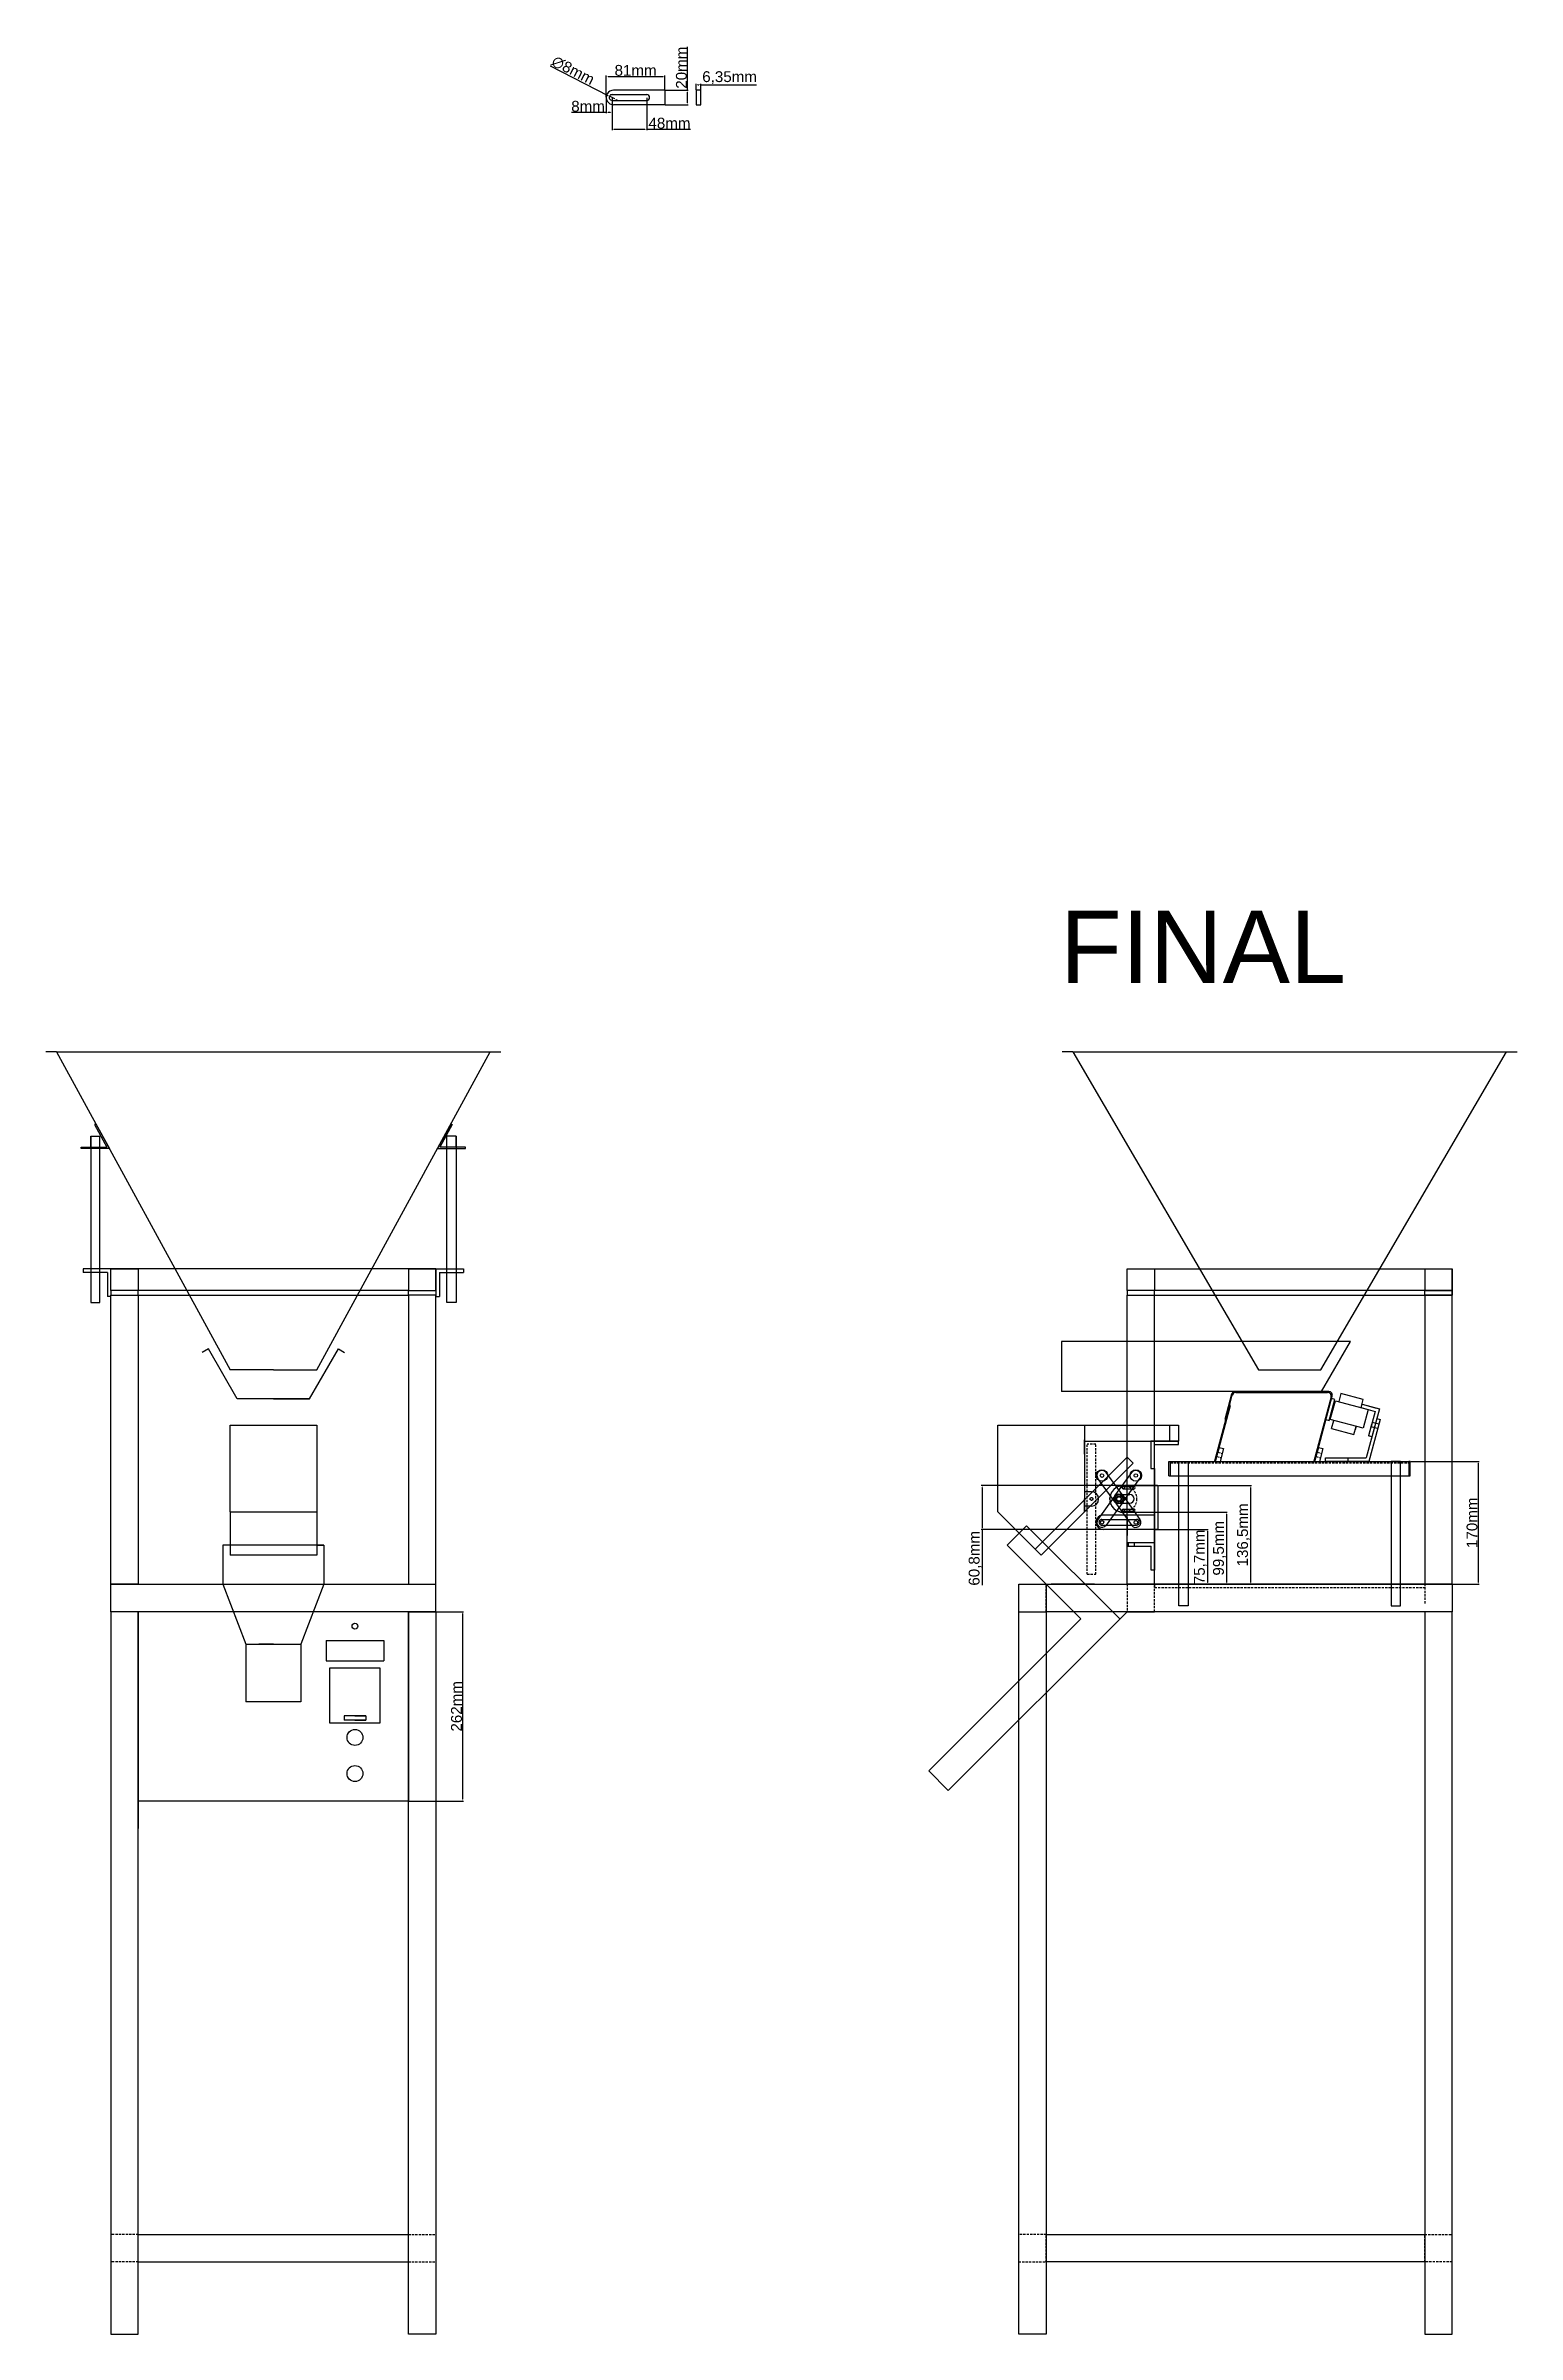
# Model space of a CAD drawing. Header units: centimetres. Extents: x -4347 to 16897, y 49426 to 109107.
# Drawn here: x 8290 to 10327, y 49426 to 52593 of the extents above; entities that cross this region are included whole.
import ezdxf

# ---------------------------------------------------------------- set-up
doc = ezdxf.new("R2010")
doc.units = ezdxf.units.CM
doc.header["$LTSCALE"] = 0.5
doc.linetypes.add('DASHED2', pattern=[9.525, 6.35, -3.175])
doc.styles.get("Standard").update_dxf_attribs({"font": 'arial.ttf'})
doc.dimstyles.new('ISO-25', dxfattribs={"dimtxt": 15, "dimasz": 2.5, "dimexe": 1.25, "dimexo": 0.625, "dimtad": 1, "dimtxsty": 'Standard', "dimcen": 2.5, "dimclrd": 1, "dimclre": 1, "dimadec": 0, "dimazin": 0, "dimtfac": 1, "dimtmove": 0, "dimatfit": 3, "dimfxl": 1, "dimarcsym": 0})

msp = doc.modelspace()

# ---------------------------------------------------------------- texts
at = {"insert": (9693.925, 51395.917), "char_height": 100, "attachment_point": 1}
msp.add_mtext_dynamic_manual_height_columns('FINAL', width=876.24188, gutter_width=12.5, heights=[0], dxfattribs=at)

# ---------------------------------------------------------------- blocks, each defined once
blk = doc.blocks.new('*D351')
at = {"color": 1, "lineweight": -2, "transparency": 16777216}
for p, q in [((8792.6, 50425.8), (8868.2, 50425.8)), ((8866.9, 50423.3), (8866.9, 50166.3)), ((8792.6, 50163.8), (8868.2, 50163.8))]:
    blk.add_line(p, q, dxfattribs=at)
at = {"color": 1, "transparency": 16777216}
for points in [[(8866.5, 50423.3), (8867.3, 50423.3), (8866.9, 50425.8)], [(8866.5, 50166.3), (8867.3, 50166.3), (8866.9, 50163.8)]]:
    blk.add_solid(points, dxfattribs=at)
at = {"layer": 'Defpoints', "color": 0, "transparency": 16777216}
for p in [(8792, 50425.8), (8792, 50163.8), (8866.9, 50163.8)]:
    blk.add_point(p, dxfattribs=at)
at = {"color": 0, "transparency": 16777216, "insert": (8858.6, 50294.8), "char_height": 15, "attachment_point": 5, "rotation": 90}
blk.add_mtext('262mm', dxfattribs=at)
blk = doc.blocks.new('*D352')
at = {"color": 1, "lineweight": -2, "transparency": 16777216}
for p, q in [((10179.2, 50633.9), (10273.7, 50633.9)), ((10272.4, 50631.4), (10272.4, 50466.4)), ((10199.1, 50463.9), (10273.7, 50463.9))]:
    blk.add_line(p, q, dxfattribs=at)
at = {"color": 1, "transparency": 16777216}
for points in [[(10272, 50631.4), (10272.8, 50631.4), (10272.4, 50633.9)], [(10272, 50466.4), (10272.8, 50466.4), (10272.4, 50463.9)]]:
    blk.add_solid(points, dxfattribs=at)
at = {"layer": 'Defpoints', "color": 0, "transparency": 16777216}
for p in [(10178.6, 50633.9), (10198.5, 50463.9), (10272.4, 50463.9)]:
    blk.add_point(p, dxfattribs=at)
at = {"color": 0, "transparency": 16777216, "insert": (10264.1, 50548.9), "char_height": 15, "attachment_point": 5, "rotation": 90}
blk.add_mtext('170mm', dxfattribs=at)
blk = doc.blocks.new('*D353')
at = {"color": 1, "lineweight": -2, "transparency": 16777216}
for p, q in [((9825.3, 50539.6), (9898.9, 50539.6)), ((9897.7, 50537.1), (9897.7, 50466.4)), ((9825.3, 50463.9), (9898.9, 50463.9))]:
    blk.add_line(p, q, dxfattribs=at)
at = {"color": 1, "transparency": 16777216}
for points in [[(9897.3, 50537.1), (9898.1, 50537.1), (9897.7, 50539.6)], [(9897.3, 50466.4), (9898.1, 50466.4), (9897.7, 50463.9)]]:
    blk.add_solid(points, dxfattribs=at)
at = {"layer": 'Defpoints', "color": 0, "transparency": 16777216}
for p in [(9824.7, 50539.6), (9824.7, 50463.9), (9897.7, 50463.9)]:
    blk.add_point(p, dxfattribs=at)
at = {"color": 0, "transparency": 16777216, "insert": (9888.1, 50501.7), "char_height": 15, "attachment_point": 5, "rotation": 90}
blk.add_mtext('75,7mm', dxfattribs=at)
blk = doc.blocks.new('*D355')
at = {"color": 1, "lineweight": -2, "transparency": 16777216}
for p, q in [((9065.9, 52522.2), (9065.9, 52552)), ((9068.4, 52550.7), (9144.4, 52550.7)), ((9146.9, 52532.2), (9146.9, 52552))]:
    blk.add_line(p, q, dxfattribs=at)
at = {"color": 1, "transparency": 16777216}
for points in [[(9068.4, 52551.1), (9068.4, 52550.3), (9065.9, 52550.7)], [(9144.4, 52551.1), (9144.4, 52550.3), (9146.9, 52550.7)]]:
    blk.add_solid(points, dxfattribs=at)
at = {"layer": 'Defpoints', "color": 0, "transparency": 16777216}
for p in [(9146.9, 52550.7), (9065.9, 52521.6), (9146.9, 52531.6)]:
    blk.add_point(p, dxfattribs=at)
at = {"color": 0, "transparency": 16777216, "insert": (9106.4, 52559), "char_height": 15, "attachment_point": 5}
blk.add_mtext('81mm', dxfattribs=at)
blk = doc.blocks.new('*D356')
at = {"color": 1, "lineweight": -2, "transparency": 16777216}
for p, q in [((9073.9, 52521), (9073.9, 52476.3)), ((9121.9, 52521), (9121.9, 52476.3)), ((9076.4, 52477.6), (9119.4, 52477.6)), ((9121.9, 52477.6), (9182.2, 52477.6))]:
    blk.add_line(p, q, dxfattribs=at)
at = {"color": 1, "transparency": 16777216}
for points in [[(9076.4, 52478), (9076.4, 52477.2), (9073.9, 52477.6)], [(9119.4, 52478), (9119.4, 52477.2), (9121.9, 52477.6)]]:
    blk.add_solid(points, dxfattribs=at)
at = {"layer": 'Defpoints', "color": 0, "transparency": 16777216}
for p in [(9073.9, 52521.6), (9121.9, 52521.6), (9121.9, 52477.6)]:
    blk.add_point(p, dxfattribs=at)
at = {"color": 0, "transparency": 16777216, "insert": (9153.3, 52485.9), "char_height": 15, "attachment_point": 5}
blk.add_mtext('48mm', dxfattribs=at)
blk = doc.blocks.new('*D357')
at = {"color": 1, "lineweight": -2, "transparency": 16777216}
for p, q in [((9065.9, 52521), (9065.9, 52499.8)), ((9073.9, 52521), (9073.9, 52499.8)), ((9065.9, 52501), (9017.8, 52501)), ((9071.4, 52501), (9068.4, 52501))]:
    blk.add_line(p, q, dxfattribs=at)
at = {"color": 1, "transparency": 16777216}
for points in [[(9068.4, 52501.5), (9068.4, 52500.6), (9065.9, 52501)], [(9071.4, 52501.5), (9071.4, 52500.6), (9073.9, 52501)]]:
    blk.add_solid(points, dxfattribs=at)
at = {"layer": 'Defpoints', "color": 0, "transparency": 16777216}
for p in [(9065.9, 52521.6), (9073.9, 52521.6), (9065.9, 52501)]:
    blk.add_point(p, dxfattribs=at)
at = {"color": 0, "transparency": 16777216, "insert": (9040.6, 52509.3), "char_height": 15, "attachment_point": 5}
blk.add_mtext('8mm', dxfattribs=at)
blk = doc.blocks.new('*D358')
at = {"color": 1, "lineweight": -2, "transparency": 16777216}
for p, q in [((9178.2, 52531.6), (9178.2, 52591.6)), ((9147.5, 52531.6), (9179.4, 52531.6)), ((9178.2, 52514.1), (9178.2, 52529.1)), ((9147.5, 52511.6), (9179.4, 52511.6))]:
    blk.add_line(p, q, dxfattribs=at)
at = {"color": 1, "transparency": 16777216}
for points in [[(9177.8, 52529.1), (9178.6, 52529.1), (9178.2, 52531.6)], [(9177.8, 52514.1), (9178.6, 52514.1), (9178.2, 52511.6)]]:
    blk.add_solid(points, dxfattribs=at)
at = {"layer": 'Defpoints', "color": 0, "transparency": 16777216}
for p in [(9146.9, 52531.6), (9178.2, 52531.6), (9146.9, 52511.6)]:
    blk.add_point(p, dxfattribs=at)
at = {"color": 0, "transparency": 16777216, "insert": (9169.9, 52562.8), "char_height": 15, "attachment_point": 5, "rotation": 90}
blk.add_mtext('20mm', dxfattribs=at)
blk = doc.blocks.new('*D359')
at = {"color": 1, "lineweight": -2, "transparency": 16777216}
for p, q in [((8988.3, 52565.4), (9068.1, 52524.5)), ((9077.5, 52519.8), (9070.3, 52523.4)), ((9079.7, 52518.6), (9081.9, 52517.5))]:
    blk.add_line(p, q, dxfattribs=at)
at = {"color": 1, "transparency": 16777216}
for points in [[(9068.3, 52524.9), (9067.9, 52524.2), (9070.3, 52523.4)], [(9079.9, 52519), (9079.5, 52518.3), (9077.5, 52519.8)]]:
    blk.add_solid(points, dxfattribs=at)
at = {"layer": 'Defpoints', "color": 0, "transparency": 16777216}
for p in [(9070.3, 52523.4), (9077.5, 52519.8)]:
    blk.add_point(p, dxfattribs=at)
at = {"color": 0, "transparency": 16777216, "insert": (9019.9, 52559), "char_height": 15, "attachment_point": 5, "rotation": 332.9086}
blk.add_mtext('∅8mm', dxfattribs=at)
blk = doc.blocks.new('*D354')
at = {"color": 1, "lineweight": -2, "transparency": 16777216}
for p, q in [((9190.2, 52532.2), (9190.2, 52540.6)), ((9192.7, 52539.3), (9194.1, 52539.3)), ((9196.6, 52532.2), (9196.6, 52540.6)), ((9196.6, 52539.3), (9273.9, 52539.3))]:
    blk.add_line(p, q, dxfattribs=at)
at = {"color": 1, "transparency": 16777216}
for points in [[(9192.7, 52539.8), (9192.7, 52538.9), (9190.2, 52539.3)], [(9194.1, 52539.8), (9194.1, 52538.9), (9196.6, 52539.3)]]:
    blk.add_solid(points, dxfattribs=at)
at = {"layer": 'Defpoints', "color": 0, "transparency": 16777216}
for p in [(9190.2, 52531.6), (9196.6, 52539.3), (9196.6, 52531.6)]:
    blk.add_point(p, dxfattribs=at)
at = {"color": 0, "transparency": 16777216, "insert": (9236.5, 52549), "char_height": 15, "attachment_point": 5}
blk.add_mtext('6,35mm', dxfattribs=at)
blk = doc.blocks.new('*D410')
at = {"color": 1, "lineweight": -2, "transparency": 16777216}
for p, q in [((9828.8, 50600.4), (9584.7, 50600.4)), ((9586, 50597.9), (9586, 50542.1)), ((9828.8, 50539.6), (9584.7, 50539.6)), ((9586, 50539.6), (9586, 50462.3))]:
    blk.add_line(p, q, dxfattribs=at)
at = {"color": 1, "transparency": 16777216}
for points in [[(9585.5, 50597.9), (9586.4, 50597.9), (9586, 50600.4)], [(9585.5, 50542.1), (9586.4, 50542.1), (9586, 50539.6)]]:
    blk.add_solid(points, dxfattribs=at)
at = {"layer": 'Defpoints', "color": 0, "transparency": 16777216}
for p in [(9829.5, 50600.4), (9586, 50539.6), (9829.5, 50539.6)]:
    blk.add_point(p, dxfattribs=at)
at = {"color": 0, "transparency": 16777216, "insert": (9576.3, 50499.7), "char_height": 15, "attachment_point": 5, "rotation": 90}
blk.add_mtext('60,8mm', dxfattribs=at)
blk = doc.blocks.new('*D411')
at = {"color": 1, "lineweight": -2, "transparency": 16777216}
for p, q in [((9825.3, 50563.4), (9925.3, 50563.4)), ((9924.1, 50560.9), (9924.1, 50466.4)), ((9825.3, 50463.9), (9925.3, 50463.9))]:
    blk.add_line(p, q, dxfattribs=at)
at = {"color": 1, "transparency": 16777216}
for points in [[(9923.7, 50560.9), (9924.5, 50560.9), (9924.1, 50563.4)], [(9923.7, 50466.4), (9924.5, 50466.4), (9924.1, 50463.9)]]:
    blk.add_solid(points, dxfattribs=at)
at = {"layer": 'Defpoints', "color": 0, "transparency": 16777216}
for p in [(9824.7, 50563.4), (9824.7, 50463.9), (9924.1, 50463.9)]:
    blk.add_point(p, dxfattribs=at)
at = {"color": 0, "transparency": 16777216, "insert": (9914.5, 50513.6), "char_height": 15, "attachment_point": 5, "rotation": 90}
blk.add_mtext('99,5mm', dxfattribs=at)
blk = doc.blocks.new('*D412')
at = {"color": 1, "lineweight": -2, "transparency": 16777216}
for p, q in [((9830.1, 50600.4), (9958.7, 50600.4)), ((9957.4, 50597.9), (9957.4, 50466.4)), ((9825.3, 50463.9), (9958.7, 50463.9))]:
    blk.add_line(p, q, dxfattribs=at)
at = {"color": 1, "transparency": 16777216}
for points in [[(9957, 50597.9), (9957.8, 50597.9), (9957.4, 50600.4)], [(9957, 50466.4), (9957.8, 50466.4), (9957.4, 50463.9)]]:
    blk.add_solid(points, dxfattribs=at)
at = {"layer": 'Defpoints', "color": 0, "transparency": 16777216}
for p in [(9829.5, 50600.4), (9824.7, 50463.9), (9957.4, 50463.9)]:
    blk.add_point(p, dxfattribs=at)
at = {"color": 0, "transparency": 16777216, "insert": (9947.8, 50532.1), "char_height": 15, "attachment_point": 5, "rotation": 90}
blk.add_mtext('136,5mm', dxfattribs=at)

# ---------------------------------------------------------------- dimensions: what is measured, and where the dimension line sits
dim = msp.add_diameter_dim_2p(p1=(9077.457, 52519.762), p2=(9070.335, 52523.406), dimstyle='ISO-25', override={"dimpost": 'mm'})
dim.commit()
dim.dimension.update_dxf_attribs({"geometry": '*D359', "text_midpoint": (9015.891, 52551.255), "dimtype": 163})
for base, p1, p2, picture, middle in [((9178.176, 52531.584), (9146.895, 52511.584), (9146.895, 52531.584), '*D358', (9169.893, 52562.836)), ((10272.4, 50463.88), (10178.593, 50633.88), (10198.493, 50463.88), '*D352', (10264.116, 50548.88)), ((9585.966, 50539.577), (9829.453, 50600.38), (9829.453, 50539.577), '*D410', (9576.326, 50499.673)), ((9957.415, 50463.88), (9829.453, 50600.38), (9824.693, 50463.88), '*D412', (9947.776, 50532.13)), ((9924.096, 50463.88), (9824.693, 50563.38), (9824.693, 50463.88), '*D411', (9914.457, 50513.63)), ((9897.69, 50463.88), (9824.693, 50539.577), (9824.693, 50463.88), '*D353', (9888.082, 50501.729)), ((8866.917, 50163.78), (8792.005, 50425.78), (8792.005, 50163.78), '*D351', (8858.633, 50294.78))]:
    dim = msp.add_linear_dim(base=base, p1=p1, p2=p2, angle=90, dimstyle='ISO-25', override={"dimpost": 'mm'})
    dim.commit()
    dim.dimension.update_dxf_attribs({"geometry": picture, "text_midpoint": middle})
for base, p1, p2, picture, middle in [((9146.895, 52550.727), (9065.897, 52521.584), (9146.895, 52531.584), '*D355', (9106.396, 52559.01)), ((9196.565, 52539.336), (9190.215, 52531.584), (9196.565, 52531.584), '*D354', (9236.469, 52548.975)), ((9065.897, 52501.048), (9073.896, 52521.584), (9065.897, 52521.584), '*D357', (9040.589, 52509.332)), ((9121.892, 52477.571), (9073.896, 52521.584), (9121.892, 52521.584), '*D356', (9153.318, 52485.855))]:
    dim = msp.add_linear_dim(base=base, p1=p1, p2=p2, dimstyle='ISO-25', override={"dimpost": 'mm'})
    dim.commit()
    dim.dimension.update_dxf_attribs({"geometry": picture, "text_midpoint": middle})

# ---------------------------------------------------------------- linework, layer by layer
for p, q in [((9073.896, 52525.584), (9121.742, 52525.584)), ((9073.896, 52517.584), (9121.742, 52517.584)), ((9146.895, 52531.584), (9076.056, 52531.584)), ((9146.895, 52531.584), (9146.895, 52511.584)), ((9190.215, 52531.584), (9190.215, 52511.584)), ((9196.565, 52531.584), (9190.215, 52531.584)), ((9196.565, 52511.584), (9196.565, 52531.584)), ((9146.895, 52511.584), (9076.056, 52511.584)), ((9190.215, 52511.584), (9196.565, 52511.584)), ((8305.105, 51200.473), (8290.105, 51200.473)), ((8305.105, 51200.473), (8290.105, 51200.473)), ((8305.105, 51200.473), (8905.105, 51200.473)), ((8305.105, 51200.473), (8905.105, 51200.473)), ((8305.105, 51200.473), (8545.105, 50760.473)), ((8665.105, 50760.473), (8905.105, 51200.473)), ((8905.105, 51200.473), (8920.105, 51200.473)), ((8905.105, 51200.473), (8920.105, 51200.473)), ((9711.593, 51200.473), (9696.593, 51200.473)), ((9711.593, 51200.473), (10311.593, 51200.473)), ((9711.593, 51200.473), (9968.593, 50760.473)), ((10054.593, 50760.473), (10311.593, 51200.473)), ((10311.593, 51200.473), (10326.593, 51200.473)), ((8359.267, 51100.956), (8357.518, 51099.986)), ((8357.518, 51099.986), (8374.78, 51068.846)), ((8359.267, 51100.956), (8378.175, 51066.846)), ((8850.942, 51100.956), (8832.035, 51066.846)), ((8852.692, 51099.986), (8835.43, 51068.846)), ((8850.942, 51100.956), (8852.692, 51099.986)), ((8339.175, 51066.846), (8339.175, 51068.846)), ((8339.175, 51068.846), (8374.78, 51068.846)), ((8378.175, 51066.846), (8339.175, 51066.846)), ((8352.325, 51083.846), (8352.325, 50853.826)), ((8352.325, 51068.846), (8352.325, 51083.846)), ((8352.325, 51083.846), (8365.025, 51083.846)), ((8365.025, 50853.826), (8365.025, 51083.846)), ((8832.035, 51066.846), (8871.035, 51066.846)), ((8871.035, 51068.846), (8835.43, 51068.846)), ((8845.185, 50853.826), (8845.185, 51083.846)), ((8857.885, 51083.846), (8845.185, 51083.846)), ((8857.885, 51083.846), (8857.885, 50853.826)), ((8857.885, 51068.846), (8857.885, 51083.846)), ((8871.035, 51066.846), (8871.035, 51068.846)), ((8380.105, 50900.23), (8342.005, 50900.23)), ((8342.005, 50900.23), (8342.005, 50895.47)), ((8418.205, 50900.23), (8380.105, 50900.23)), ((8380.105, 50900.23), (8418.205, 50900.23)), ((8380.105, 50870.23), (8380.105, 50900.23)), ((8830.105, 50900.23), (8380.105, 50900.23)), ((8418.205, 50900.23), (8418.205, 50870.23)), ((8792.005, 50900.23), (8830.105, 50900.23)), ((8830.105, 50900.23), (8792.005, 50900.23)), ((8792.005, 50900.23), (8792.005, 50870.23)), ((8830.105, 50870.23), (8830.105, 50900.23)), ((8830.105, 50900.23), (8868.205, 50900.23)), ((8830.105, 50900.23), (8830.105, 50862.13)), ((8868.205, 50900.23), (8868.205, 50895.47)), ((9786.593, 50870.23), (9786.593, 50900.23)), ((9786.593, 50900.23), (10236.593, 50900.23)), ((9786.593, 50870.23), (9786.593, 50900.23)), ((9824.693, 50900.23), (9824.693, 50870.23)), ((10198.493, 50900.23), (10198.493, 50870.23)), ((10236.593, 50900.23), (10236.593, 50870.23)), ((10236.593, 50870.23), (10236.593, 50900.23)), ((8375.345, 50895.47), (8342.005, 50895.47)), ((8375.345, 50895.47), (8375.345, 50862.13)), ((8418.205, 50870.23), (8380.105, 50870.23)), ((8418.205, 50870.23), (8380.105, 50870.23)), ((8380.105, 50870.23), (8380.105, 50863.88)), ((8418.205, 50863.88), (8418.205, 50870.23)), ((8792.005, 50870.23), (8418.205, 50870.23)), ((8792.005, 50870.23), (8830.105, 50870.23)), ((8792.005, 50870.23), (8830.105, 50870.23)), ((8792.005, 50863.88), (8792.005, 50870.23)), ((8830.105, 50870.23), (8830.105, 50863.88)), ((8834.865, 50895.47), (8834.865, 50862.13)), ((8834.865, 50895.47), (8868.205, 50895.47)), ((10236.593, 50870.23), (9786.593, 50870.23)), ((9786.593, 50870.23), (9786.593, 50863.88)), ((9824.693, 50870.23), (9786.593, 50870.23)), ((9824.693, 50870.23), (9786.593, 50870.23)), ((9786.593, 50870.23), (9786.593, 50863.88)), ((9824.693, 50863.88), (9824.693, 50870.23)), ((10198.493, 50870.23), (10236.593, 50870.23)), ((10198.493, 50870.23), (10236.593, 50870.23)), ((10198.493, 50863.88), (10198.493, 50870.23)), ((10236.593, 50863.88), (10236.593, 50870.23)), ((10236.593, 50870.23), (10236.593, 50863.88)), ((8352.325, 50853.826), (8365.025, 50853.826)), ((8380.105, 50862.13), (8375.345, 50862.13)), ((8380.105, 50863.88), (8418.205, 50863.88)), ((8380.105, 50463.88), (8380.105, 50863.88)), ((8418.205, 50863.88), (8418.205, 50463.88)), ((8418.205, 50863.88), (8792.005, 50863.88)), ((8830.105, 50863.88), (8792.005, 50863.88)), ((8792.005, 50863.88), (8792.005, 50463.88)), ((8830.105, 50463.88), (8830.105, 50863.88)), ((8830.105, 50862.13), (8834.865, 50862.13)), ((8857.885, 50853.826), (8845.185, 50853.826)), ((9786.593, 50463.88), (9786.593, 50863.88)), ((9786.593, 50863.88), (9824.693, 50863.88)), ((9786.593, 50863.88), (10236.593, 50863.88)), ((9786.593, 50863.88), (9824.693, 50863.88)), ((9824.693, 50463.88), (9824.693, 50863.88)), ((10236.593, 50863.88), (10198.493, 50863.88)), ((10198.493, 50863.88), (10198.493, 50463.88)), ((10236.593, 50863.88), (10198.493, 50863.88)), ((10236.593, 50463.88), (10236.593, 50863.88)), ((8515.105, 50789.512), (8506.445, 50784.512)), ((8555.105, 50720.23), (8515.105, 50789.512)), ((8655.105, 50720.23), (8695.105, 50789.512)), ((8695.105, 50789.512), (8703.765, 50784.512)), ((10095.759, 50799.755), (9695.759, 50799.755)), ((9695.759, 50799.755), (9695.759, 50730.473)), ((10055.759, 50730.473), (10095.759, 50799.755)), ((8605.105, 50760.473), (8545.105, 50760.473)), ((8605.105, 50760.473), (8665.105, 50760.473)), ((9968.593, 50760.473), (10054.593, 50760.473)), ((8655.105, 50720.23), (8555.105, 50720.23)), ((8605.105, 50720.23), (8655.105, 50720.23)), ((10055.759, 50730.473), (9695.759, 50730.473)), ((9928.539, 50711.465), (9907.834, 50634.191)), ((9908.993, 50633.88), (9929.699, 50711.154)), ((9931.282, 50726.767), (9921.922, 50691.836)), ((9923.081, 50691.525), (9932.13, 50725.567)), ((9928.539, 50711.465), (9926.728, 50704.703)), ((9929.699, 50711.154), (9928.539, 50711.465)), ((10065.759, 50730.473), (9936.112, 50730.473)), ((9936.96, 50729.273), (10064.207, 50729.273)), ((10069.037, 50722.979), (10045.313, 50634.17)), ((10046.393, 50633.88), (10070.588, 50724.179)), ((10066.52, 50690.604), (10074.284, 50719.582)), ((10067.874, 50691.794), (10074.862, 50717.874)), ((10074.284, 50719.582), (10069.687, 50720.814)), ((10074.862, 50717.874), (10120.261, 50705.709)), ((10082.668, 50727.688), (10079.692, 50716.58)), ((10113.578, 50719.406), (10082.668, 50727.688)), ((10110.601, 50708.298), (10113.578, 50719.406)), ((10110.601, 50708.298), (10111.831, 50712.886)), ((10111.831, 50712.886), (10131.149, 50707.709)), ((10111.831, 50712.886), (10135.747, 50706.477)), ((8545.105, 50683.88), (8665.105, 50683.88)), ((8545.105, 50563.88), (8545.105, 50683.88)), ((8665.105, 50683.88), (8665.105, 50563.88)), ((9607.828, 50563.88), (9607.828, 50683.88)), ((9607.828, 50563.88), (9607.828, 50683.88)), ((9607.828, 50563.88), (9607.828, 50683.88)), ((9607.828, 50683.88), (9727.828, 50683.88)), ((9727.828, 50683.88), (9857.828, 50683.88)), ((9727.828, 50683.88), (9727.828, 50563.88)), ((9727.828, 50683.88), (9727.828, 50661.88)), ((9845.828, 50661.88), (9845.828, 50683.88)), ((9857.828, 50683.88), (9857.828, 50661.88)), ((9921.922, 50691.836), (9923.081, 50691.525)), ((9926.728, 50704.703), (9925.175, 50698.908)), ((9925.175, 50698.908), (9925.951, 50701.806)), ((9925.951, 50701.806), (9927.11, 50701.495)), ((10061.922, 50691.836), (10066.52, 50690.604)), ((10113.273, 50679.629), (10067.874, 50691.794)), ((10069.727, 50679.392), (10072.704, 50690.5)), ((10069.727, 50679.392), (10100.637, 50671.109)), ((10100.637, 50671.109), (10103.613, 50682.218)), ((10103.613, 50682.218), (10102.384, 50677.629)), ((10110.601, 50708.298), (10129.92, 50703.121)), ((10110.601, 50708.298), (10129.92, 50703.121)), ((10120.261, 50705.709), (10113.273, 50679.629)), ((10132.187, 50693.192), (10117.57, 50638.64)), ((10129.92, 50703.121), (10120.797, 50669.072)), ((10125.001, 50684.765), (10120.797, 50669.072)), ((10136.785, 50691.96), (10121.223, 50633.88)), ((10125.778, 50687.662), (10124.225, 50681.867)), ((10133.421, 50679.403), (10124.225, 50681.867)), ((10135.747, 50706.477), (10124.423, 50664.214)), ((10135.747, 50706.477), (10125.394, 50667.84)), ((10134.973, 50685.198), (10125.778, 50687.662)), ((10132.187, 50693.192), (10136.785, 50691.96)), ((10136.785, 50691.96), (10134.973, 50685.198)), ((9727.828, 50673.88), (9727.828, 50651.88)), ((9727.828, 50643.88), (9727.828, 50663.88)), ((9727.828, 50661.88), (9857.828, 50661.88)), ((9732.588, 50661.88), (9827.828, 50661.88)), ((9908.993, 50633.88), (9914.169, 50653.199)), ((9914.169, 50653.199), (9912.358, 50646.437)), ((9914.169, 50653.199), (9920.303, 50651.555)), ((9920.303, 50651.555), (9915.567, 50633.88)), ((10046.393, 50633.88), (10051.569, 50653.199)), ((10051.569, 50653.199), (10049.758, 50646.437)), ((10051.569, 50653.199), (10057.703, 50651.555)), ((10057.703, 50651.555), (10052.967, 50633.88)), ((10125.394, 50667.84), (10120.797, 50669.072)), ((9659.353, 50512.365), (9786.632, 50639.645)), ((9667.838, 50503.88), (9795.117, 50631.159)), ((9795.107, 50631.159), (9786.622, 50639.645)), ((9824.693, 50623.78), (9824.693, 50600.38)), ((9844.593, 50613.88), (9844.593, 50633.88)), ((9844.593, 50633.88), (10178.593, 50633.88)), ((9844.593, 50633.88), (9864.593, 50633.88)), ((9844.593, 50633.88), (9954.593, 50633.88)), ((9846.593, 50613.88), (9846.593, 50633.88)), ((9846.593, 50633.88), (9846.593, 50631.88)), ((9855.711, 50633.88), (10155.711, 50633.88)), ((9857.64, 50633.88), (9870.34, 50633.88)), ((9858.243, 50633.88), (9870.943, 50633.88)), ((9858.243, 50433.88), (9858.243, 50633.88)), ((9870.943, 50633.88), (9870.943, 50433.88)), ((9907.834, 50634.191), (9908.993, 50633.88)), ((10046.393, 50633.88), (10045.313, 50634.17)), ((10061.223, 50638.64), (10117.57, 50638.64)), ((10061.223, 50633.88), (10061.223, 50638.64)), ((10061.223, 50638.64), (10071.223, 50638.64)), ((10061.223, 50638.64), (10091.223, 50638.64)), ((10121.223, 50633.88), (10061.223, 50633.88)), ((10121.223, 50633.88), (10066.648, 50633.88)), ((10091.993, 50638.64), (10091.993, 50633.88)), ((10164.943, 50633.88), (10152.243, 50633.88)), ((10152.243, 50633.88), (10152.243, 50433.88)), ((10164.943, 50433.88), (10164.943, 50633.88)), ((10178.593, 50633.88), (10176.593, 50633.88)), ((10176.593, 50633.88), (10176.593, 50613.88)), ((10178.593, 50613.88), (10178.593, 50633.88)), ((9727.828, 50592.82), (9727.828, 50572.88)), ((9737.221, 50591.85), (9727.828, 50591.85)), ((9775.343, 50587.88), (9790.343, 50587.88)), ((9781.343, 50600.38), (9824.693, 50600.38)), ((9781.343, 50598.88), (9796.343, 50598.88)), ((9781.343, 50595.88), (9796.343, 50595.88)), ((9824.693, 50600.38), (9824.693, 50539.577)), ((9824.693, 50600.38), (9824.693, 50563.38)), ((9824.693, 50600.38), (9829.345, 50600.38)), ((9829.453, 50539.577), (9829.453, 50600.38)), ((9844.593, 50613.88), (10178.593, 50613.88)), ((9844.593, 50613.88), (9846.593, 50613.88)), ((8545.105, 50563.88), (8665.105, 50563.88)), ((8545.105, 50563.88), (8545.105, 50503.88)), ((8665.105, 50563.88), (8665.105, 50503.88)), ((9667.828, 50503.88), (9607.828, 50563.88)), ((9727.828, 50563.88), (9727.828, 50581.88)), ((9727.828, 50563.88), (9727.828, 50573.88)), ((9737.221, 50571.85), (9727.828, 50571.85)), ((9751.694, 50553.577), (9799.539, 50553.577)), ((9824.693, 50559.577), (9753.854, 50559.577)), ((9775.343, 50575.88), (9790.343, 50575.88)), ((9781.343, 50567.88), (9796.343, 50567.88)), ((9781.343, 50564.88), (9796.343, 50564.88)), ((9781.343, 50563.38), (9824.693, 50563.38)), ((9786.593, 50556.38), (9786.593, 50531.38)), ((9824.693, 50559.577), (9824.693, 50539.577)), ((9824.693, 50559.012), (9824.693, 50539.98)), ((9620.68, 50517.893), (9647.621, 50544.834)), ((9647.621, 50544.834), (9776.634, 50415.821)), ((9751.694, 50545.577), (9799.539, 50545.577)), ((9824.693, 50539.577), (9753.854, 50539.577)), ((9788.593, 50516.62), (9788.593, 50521.38)), ((9796.593, 50521.38), (9796.593, 50516.62)), ((9824.693, 50539.577), (9829.453, 50539.577)), ((8675.105, 50517.893), (8535.105, 50517.893)), ((8605.105, 50517.893), (8535.105, 50517.893)), ((8535.105, 50517.893), (8535.105, 50463.88)), ((8665.105, 50503.88), (8545.105, 50503.88)), ((8665.105, 50517.893), (8675.105, 50517.893)), ((8675.105, 50517.893), (8675.105, 50463.88)), ((9674.693, 50463.88), (9620.68, 50517.893)), ((9620.68, 50517.893), (9722.752, 50415.821)), ((8418.205, 50463.88), (8380.105, 50463.88)), ((8380.105, 50463.88), (8830.105, 50463.88)), ((8380.105, 50425.78), (8380.105, 50463.88)), ((8535.105, 50463.88), (8567.005, 50380.922)), ((8675.105, 50463.88), (8643.205, 50380.922)), ((8792.005, 50463.88), (8830.105, 50463.88)), ((8830.105, 50425.78), (8830.105, 50463.88)), ((9636.593, 50463.88), (9786.593, 50463.88)), ((9636.593, 50463.88), (10036.593, 50463.88)), ((9636.593, 50425.78), (9636.593, 50463.88)), ((9674.693, 50463.88), (9674.693, 50425.78)), ((9741.451, 50463.88), (9681.451, 50463.88)), ((9681.451, 50463.88), (9757.651, 50463.88)), ((9786.593, 50463.88), (10236.593, 50463.88)), ((10236.593, 50463.88), (9786.593, 50463.88)), ((9824.693, 50463.88), (9786.593, 50463.88)), ((9824.693, 50463.88), (9824.693, 50459.12)), ((10236.593, 50463.88), (10236.593, 50425.78)), ((8830.105, 50425.78), (8380.105, 50425.78)), ((8380.105, 50425.78), (8380.105, 49425.78)), ((8418.205, 49425.78), (8418.205, 50425.78)), ((8418.205, 50425.78), (8418.205, 50125.78)), ((8792.005, 50425.78), (8752.005, 50425.78)), ((8792.005, 49425.78), (8792.005, 50425.78)), ((8792.005, 50425.78), (8792.005, 50163.78)), ((8830.105, 50425.78), (8830.105, 49425.78)), ((9786.593, 50425.78), (9539.105, 50178.293)), ((9636.593, 49425.78), (9636.593, 50425.78)), ((9636.593, 50425.78), (9674.693, 50425.78)), ((9674.693, 50425.78), (9674.693, 49425.78)), ((10236.593, 50425.78), (9674.693, 50425.78)), ((9786.593, 50425.78), (9824.693, 50425.78)), ((9870.943, 50433.88), (9858.243, 50433.88)), ((10152.243, 50433.88), (10164.943, 50433.88)), ((10236.593, 50425.78), (10198.493, 50425.78)), ((10198.493, 50425.78), (10198.493, 49425.78)), ((10236.593, 49425.78), (10236.593, 50425.78)), ((9722.752, 50415.821), (9512.356, 50205.425)), ((8567.005, 50380.922), (8643.205, 50380.922)), ((8567.005, 50380.922), (8567.005, 50300.922)), ((8605.105, 50380.922), (8585.105, 50380.922)), ((8605.105, 50380.922), (8625.105, 50380.922)), ((8643.205, 50380.922), (8643.205, 50300.922)), ((8678.005, 50385.78), (8758.005, 50385.78)), ((8678.005, 50385.78), (8678.005, 50357.78)), ((8758.005, 50385.78), (8758.005, 50357.78)), ((8678.005, 50357.78), (8758.005, 50357.78)), ((8683.005, 50347.78), (8683.005, 50271.78)), ((8753.005, 50347.78), (8683.005, 50347.78)), ((8753.005, 50271.78), (8753.005, 50347.78)), ((8643.205, 50300.922), (8567.005, 50300.922)), ((8683.005, 50271.78), (8753.005, 50271.78)), ((8718.005, 50281.78), (8703.005, 50281.78)), ((8703.005, 50281.78), (8703.005, 50275.78)), ((8718.005, 50275.78), (8703.005, 50275.78)), ((8718.005, 50281.78), (8733.005, 50281.78)), ((8733.005, 50281.78), (8718.005, 50281.78)), ((8718.005, 50275.78), (8733.005, 50275.78)), ((8733.005, 50275.78), (8718.005, 50275.78)), ((8733.005, 50281.78), (8733.005, 50275.78)), ((9512.356, 50205.425), (9539.105, 50178.293)), ((8792.005, 50163.78), (8418.205, 50163.78)), ((8418.205, 49563.88), (8792.005, 49563.88)), ((9674.693, 49563.88), (10198.493, 49563.88)), ((8418.205, 49425.78), (8418.205, 49525.78)), ((8418.205, 49525.78), (8792.005, 49525.78)), ((9636.593, 49425.78), (9636.593, 49525.78)), ((10198.493, 49525.78), (9674.693, 49525.78)), ((8380.105, 49425.78), (8418.205, 49425.78)), ((8830.105, 49425.78), (8792.005, 49425.78)), ((9674.693, 49425.78), (9636.593, 49425.78)), ((10198.493, 49425.78), (10236.593, 49425.78))]:
    msp.add_line(p, q)
at = {"linetype": 'DASHED2'}
for p, q in [((9925.175, 50698.908), (9926.334, 50698.597)), ((9926.728, 50704.703), (9927.887, 50704.393)), ((9912.358, 50646.437), (9918.491, 50644.794)), ((10049.758, 50646.437), (10055.891, 50644.794)), ((9846.593, 50631.88), (10176.593, 50631.88)), ((9910.805, 50640.642), (9916.938, 50638.998)), ((10048.205, 50640.642), (10054.338, 50638.998)), ((9674.693, 50425.78), (9674.693, 50463.88)), ((9786.593, 50463.88), (9786.593, 50425.78)), ((9824.693, 50425.78), (9824.693, 50463.88)), ((9824.693, 50459.12), (10198.493, 50459.12)), ((10198.493, 50473.88), (10198.493, 50435.78)), ((8418.205, 49563.88), (8380.105, 49563.88)), ((8792.005, 49563.88), (8830.105, 49563.88)), ((9674.693, 49563.88), (9636.593, 49563.88)), ((9674.693, 49525.78), (9674.693, 49563.88)), ((10198.493, 49525.78), (10198.493, 49563.88)), ((10198.493, 49563.88), (10236.593, 49563.88)), ((10198.493, 49563.88), (10198.493, 49525.78)), ((8418.205, 49525.78), (8380.105, 49525.78)), ((8792.005, 49525.78), (8830.105, 49525.78)), ((9636.593, 49525.78), (9674.693, 49525.78)), ((10236.593, 49525.78), (10198.493, 49525.78))]:
    msp.add_line(p, q, dxfattribs=at)
at = {"color": 240, "linetype": 'DASHED2', "true_color": 0xed1f24}
for p, q in [((9731.343, 50477.572), (9731.343, 50657.572)), ((9743.343, 50657.572), (9731.343, 50657.572)), ((9743.343, 50477.572), (9743.343, 50657.572)), ((9731.343, 50477.572), (9743.343, 50477.572))]:
    msp.add_line(p, q, dxfattribs=at)
at = {"color": 3}
for p, q in [((9857.828, 50661.88), (9819.728, 50661.88)), ((9819.728, 50661.88), (9819.728, 50623.78)), ((9819.728, 50647.12), (9819.728, 50625.12)), ((9824.488, 50623.78), (9824.488, 50657.12)), ((9824.488, 50657.12), (9857.828, 50657.12)), ((9857.828, 50661.88), (9845.828, 50661.88)), ((9857.828, 50657.12), (9857.828, 50661.88)), ((9819.728, 50623.78), (9824.488, 50623.78)), ((9786.593, 50519.38), (9786.593, 50556.38)), ((9824.693, 50556.38), (9824.693, 50519.38)), ((9786.593, 50521.38), (9824.693, 50521.38)), ((9786.593, 50521.38), (9786.593, 50516.62)), ((9824.693, 50521.38), (9824.693, 50483.28)), ((9786.593, 50516.62), (9819.933, 50516.62)), ((9819.933, 50483.28), (9819.933, 50516.62)), ((9824.693, 50483.28), (9819.933, 50483.28))]:
    msp.add_line(p, q, dxfattribs=at)
at = {"color": 7, "true_color": 0xffffff}
for p, q in [((9781.01, 50585.989), (9757.531, 50618.373)), ((9769.661, 50585.969), (9793.028, 50618.435)), ((9769.676, 50577.771), (9746.197, 50610.156)), ((9769.676, 50585.989), (9746.197, 50553.605)), ((9781.024, 50577.791), (9804.391, 50610.256)), ((9781.024, 50585.969), (9804.391, 50553.504)), ((9781.01, 50577.771), (9757.531, 50545.387)), ((9769.661, 50577.791), (9793.028, 50545.326))]:
    msp.add_line(p, q, dxfattribs=at)
for centre, radius in [((9751.864, 50614.264), 8), ((9751.864, 50614.264), 2.5), ((9798.709, 50614.346), 8), ((9798.709, 50614.346), 2.5), ((9775.343, 50581.88), 4), ((9775.343, 50581.88), 4), ((9775.343, 50581.88), 4), ((9751.864, 50549.496), 2.5), ((9751.864, 50549.496), 2.5), ((9798.709, 50549.415), 2.5)]:
    msp.add_circle(centre, radius, dxfattribs=at)
for centre, radius in [((9737.343, 50581.88), 2), ((9775.343, 50581.88), 7), ((9775.343, 50581.88), 7), ((9775.343, 50581.88), 6), ((9775.343, 50581.88), 4), ((9775.343, 50581.88), 3), ((9781.343, 50597.38), 1.5), ((9781.343, 50566.38), 1.5), ((8718.005, 50405.78), 4), ((8718.005, 50251.78), 11), ((8718.005, 50201.78), 11)]:
    msp.add_circle(centre, radius)
at = {"color": 240, "linetype": 'DASHED2', "true_color": 0xed1f24}
msp.add_circle((9737.343, 50581.88), 2, dxfattribs=at)
at = {"linetype": 'DASHED2'}
msp.add_circle((9781.343, 50581.88), 18.5, dxfattribs=at)
for centre, radius, start, end in [((9075.898, 52521.584), 10.001, 89.092825, 270.907175), ((9121.892, 52521.584), 4, 270, 90), ((9936.112, 50725.473), 5, 90, 165), ((9936.96, 50724.273), 5, 90, 165), ((10064.207, 50724.273), 5, 345, 90), ((10065.759, 50725.473), 5, 345, 90), ((9737.221, 50581.85), 10, 270, 90), ((9781.343, 50581.88), 18.5, 90, 270), ((9775.343, 50581.88), 6, 90, 270), ((9781.343, 50597.38), 1.5, 90, 270), ((9790.343, 50581.88), 6, 270, 90), ((9796.343, 50597.38), 1.5, 270, 90), ((9753.696, 50549.577), 10.001, 89.092825, 270.907175), ((9781.343, 50566.38), 1.5, 90, 270), ((9796.343, 50566.38), 1.5, 270, 90), ((9799.539, 50549.577), 4, 270, 90)]:
    msp.add_arc(centre, radius, start, end)
at = {"color": 7, "true_color": 0xffffff}
for centre, radius, start, end in [((9073.896, 52521.584), 4, 90, 270.198363), ((9751.864, 50614.264), 7, 35.94258, 215.94258), ((9798.709, 50614.346), 7, 324.255798, 144.255798), ((9751.864, 50549.496), 7, 144.05742, 324.05742), ((9751.694, 50549.577), 4, 90, 270.198363), ((9798.709, 50549.415), 7, 215.744202, 35.744202)]:
    msp.add_arc(centre, radius, start, end, dxfattribs=at)

msp.set_redraw_order([(e.dxf.handle, doc.entitydb.next_handle()) for e in msp.query("TEXT MTEXT ATTDEF DIMENSION ARC_DIMENSION")])  # texts and dimensions are drawn at this point

doc.saveas('drawing.dxf')
